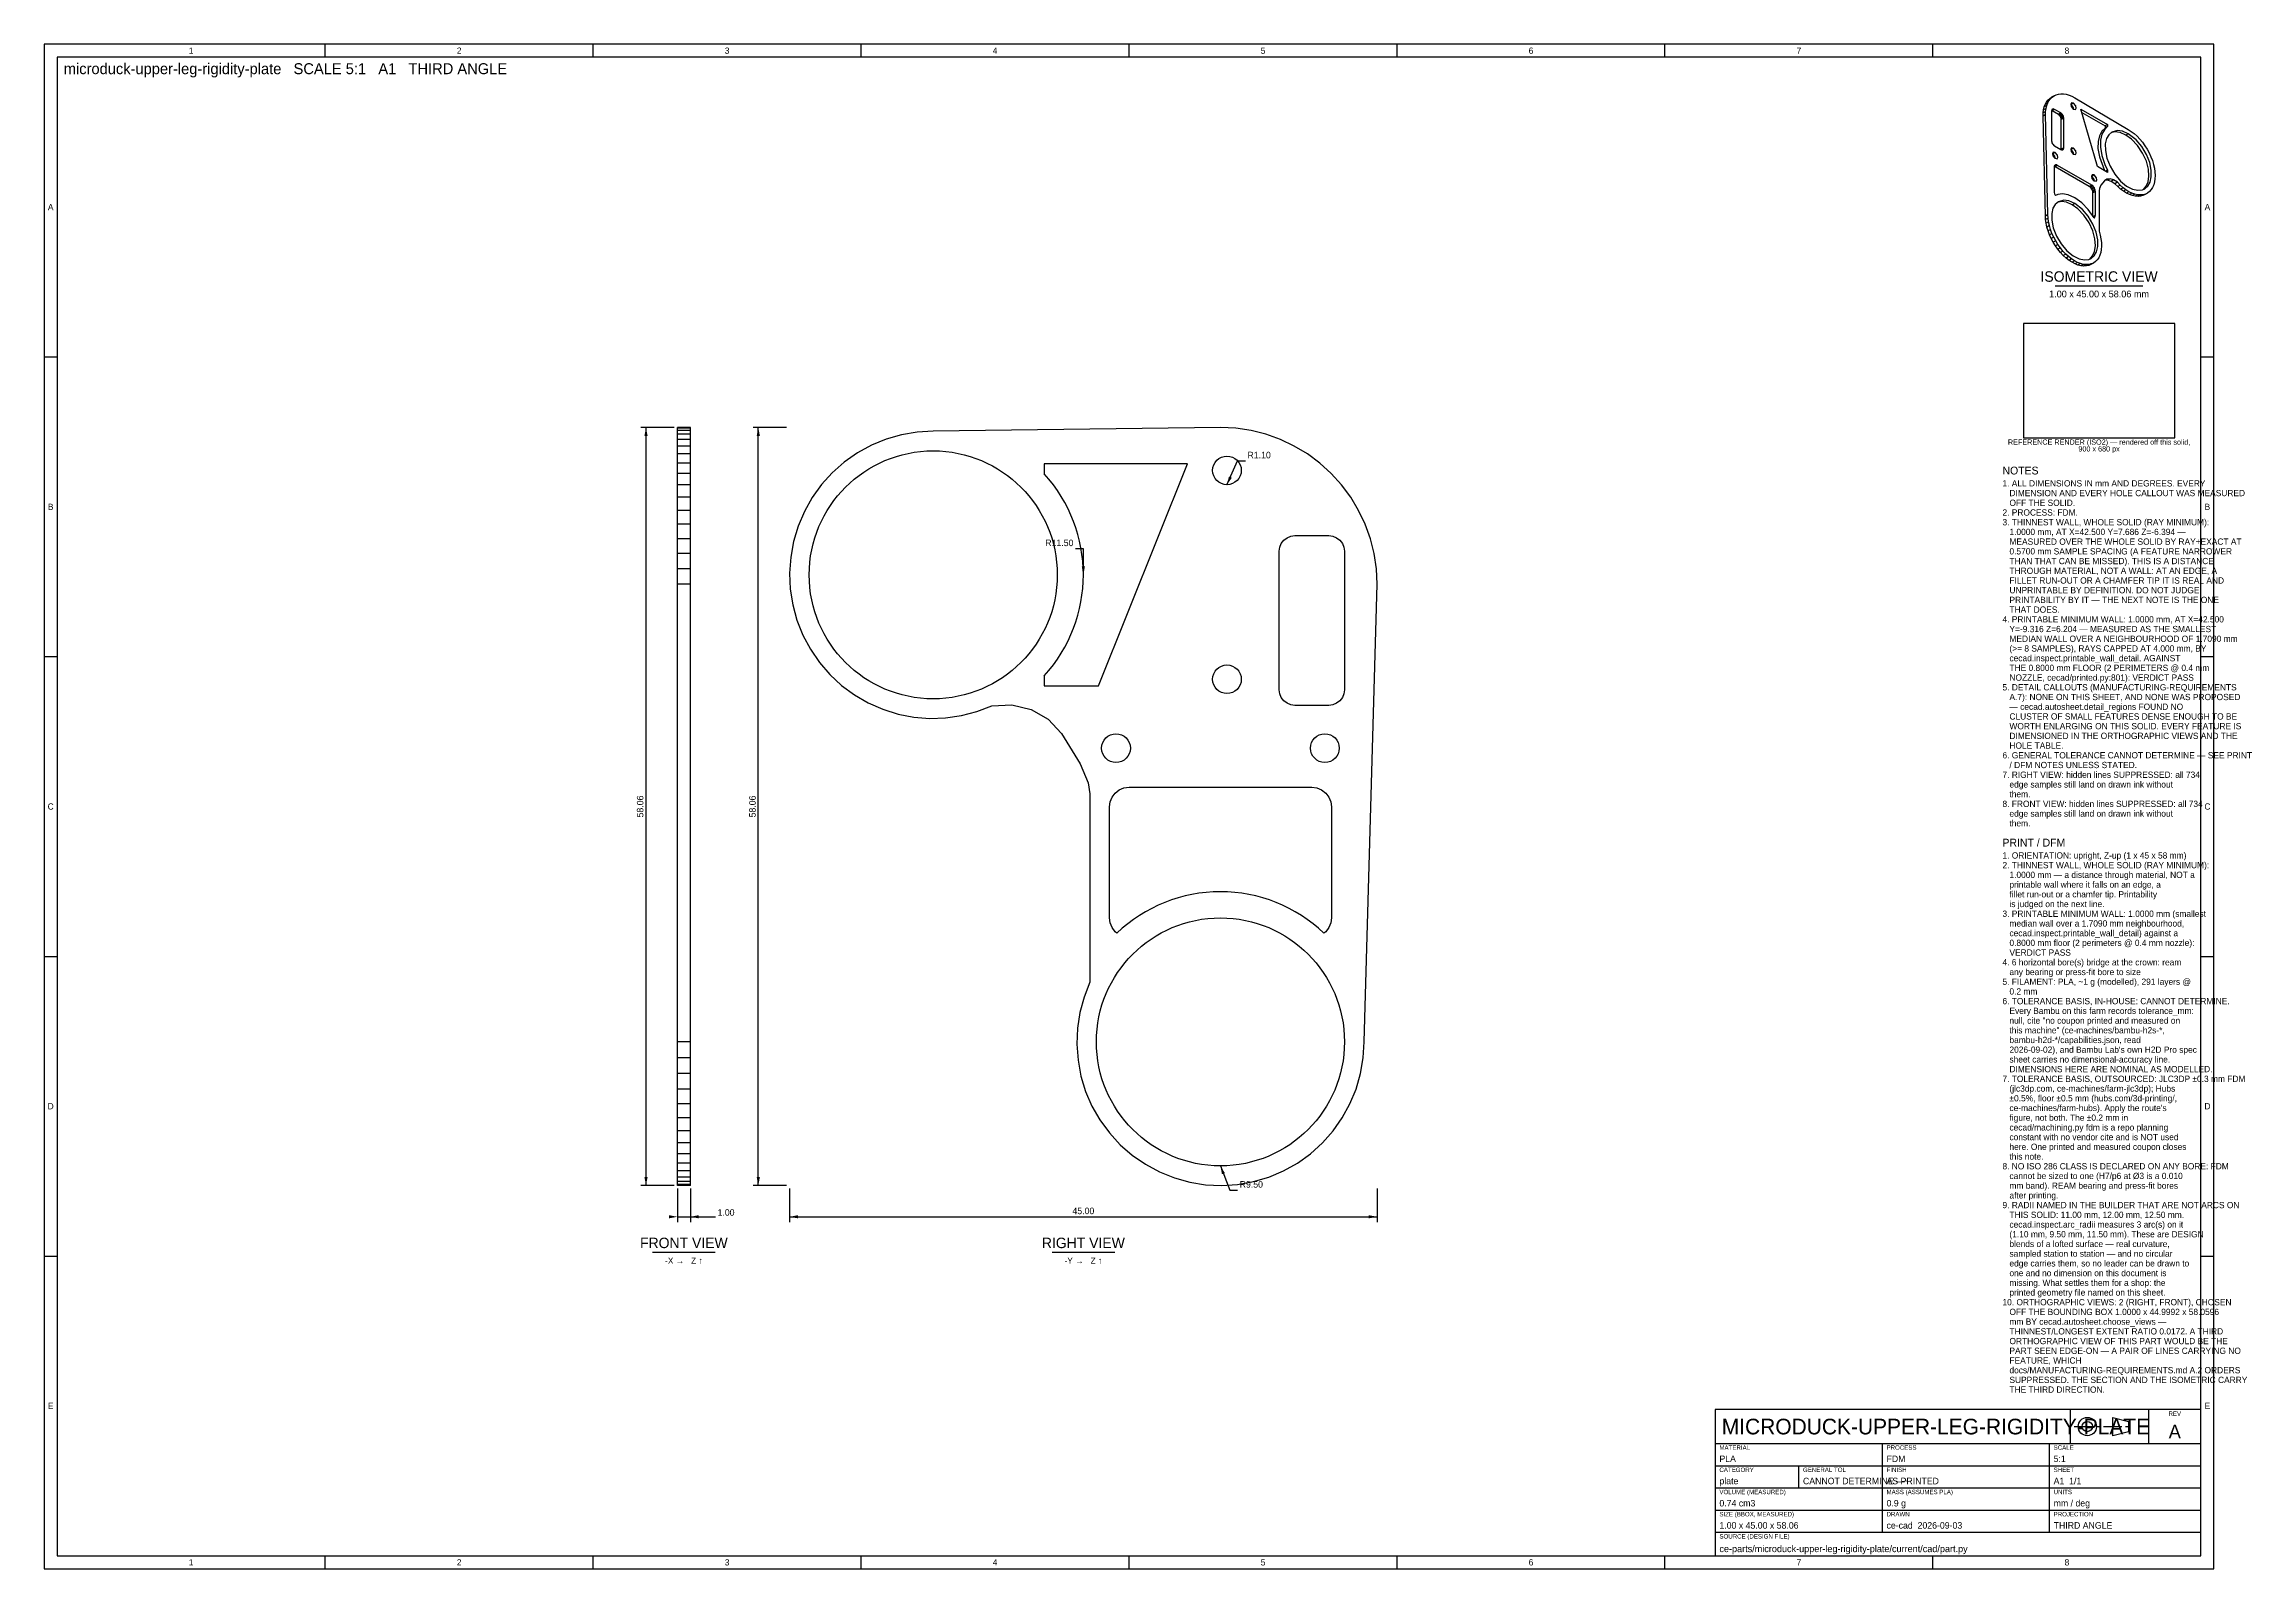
# Model space of a CAD drawing. Header units: millimetres. Extents: x 5 to 851, y 5 to 589.
import ezdxf
from ezdxf.enums import TextEntityAlignment as Align

# ---------------------------------------------------------------- set-up
doc = ezdxf.new("R2010")
doc.units = ezdxf.units.MM
doc.linetypes.add('CENTER', pattern=[11.2, 7, -1.4, 1.4, -1.4])
for name, color, linetype in [('CENTER', 4, 'CENTER'), ('DIM', 3, 'CONTINUOUS'), ('FRAME', 7, 'CONTINUOUS'), ('TEXT', 3, 'CONTINUOUS'), ('TITLE', 7, 'CONTINUOUS'), ('VISIBLE', 7, 'CONTINUOUS')]:
    doc.layers.add(name, color=color, linetype=linetype)

msp = doc.modelspace()

# ---------------------------------------------------------------- texts
at = {"layer": 'TEXT'}
for s, height, p in [('microduck-upper-leg-rigidity-plate   SCALE 5:1   A1   THIRD ANGLE', 4.2, (12.5, 577.5)), ('R1.10', 2.5, (465.873352, 430.36586)), ('NOTES', 3, (755, 424.177778)), ('1. ALL DIMENSIONS IN mm AND DEGREES. EVERY', 2.4, (755, 419.577778)), ('   OFF THE SOLID.', 2.4, (755, 412.137778)), ('   DIMENSION AND EVERY HOLE CALLOUT WAS MEASURED', 2.4, (755, 415.857778)), ('3. THINNEST WALL, WHOLE SOLID (RAY MINIMUM):', 2.4, (755, 404.697778)), ('2. PROCESS: FDM.', 2.4, (755, 408.417778)), ('   1.0000 mm, AT X=42.500 Y=7.686 Z=-6.394 —', 2.4, (755, 400.977778)), ('   MEASURED OVER THE WHOLE SOLID BY RAY+EXACT AT', 2.4, (755, 397.257778)), ('   THAN THAT CAN BE MISSED). THIS IS A DISTANCE', 2.4, (755, 389.817778)), ('   0.5700 mm SAMPLE SPACING (A FEATURE NARROWER', 2.4, (755, 393.537778)), ('   THROUGH MATERIAL, NOT A WALL: AT AN EDGE, A', 2.4, (755, 386.097778)), ('   UNPRINTABLE BY DEFINITION. DO NOT JUDGE', 2.4, (755, 378.657778)), ('   FILLET RUN-OUT OR A CHAMFER TIP IT IS REAL AND', 2.4, (755, 382.377778)), ('   THAT DOES.', 2.4, (755, 371.217778)), ('   PRINTABILITY BY IT — THE NEXT NOTE IS THE ONE', 2.4, (755, 374.937778)), ('4. PRINTABLE MINIMUM WALL: 1.0000 mm, AT X=42.500', 2.4, (755, 367.497778)), ('   Y=-9.316 Z=6.204 — MEASURED AS THE SMALLEST', 2.4, (755, 363.777778)), ('   cecad.inspect.printable_wall_detail. AGAINST', 2.4, (755, 352.617778)), ('   (>= 8 SAMPLES), RAYS CAPPED AT 4.000 mm, BY', 2.4, (755, 356.337778)), ('   MEDIAN WALL OVER A NEIGHBOURHOOD OF 1.7090 mm', 2.4, (755, 360.057778)), ('   THE 0.8000 mm FLOOR (2 PERIMETERS @ 0.4 mm', 2.4, (755, 348.897778)), ('   NOZZLE, cecad/printed.py:801): VERDICT PASS', 2.4, (755, 345.177778)), ('5. DETAIL CALLOUTS (MANUFACTURING-REQUIREMENTS', 2.4, (755, 341.457778)), ('   A.7): NONE ON THIS SHEET, AND NONE WAS PROPOSED', 2.4, (755, 337.737778)), ('   — cecad.autosheet.detail_regions FOUND NO', 2.4, (755, 334.017778)), ('   CLUSTER OF SMALL FEATURES DENSE ENOUGH TO BE', 2.4, (755, 330.297778)), ('   WORTH ENLARGING ON THIS SOLID. EVERY FEATURE IS', 2.4, (755, 326.577778)), ('   DIMENSIONED IN THE ORTHOGRAPHIC VIEWS AND THE', 2.4, (755, 322.857778)), ('   HOLE TABLE.', 2.4, (755, 319.137778)), ('6. GENERAL TOLERANCE CANNOT DETERMINE — SEE PRINT', 2.4, (755, 315.417778)), ('   / DFM NOTES UNLESS STATED.', 2.4, (755, 311.697778)), ('7. RIGHT VIEW: hidden lines SUPPRESSED: all 734', 2.4, (755, 307.977778)), ('   edge samples still land on drawn ink without', 2.4, (755, 304.257778)), ('8. FRONT VIEW: hidden lines SUPPRESSED: all 734', 2.4, (755, 296.817778)), ('   them.', 2.4, (755, 300.537778)), ('   them.', 2.4, (755, 289.377778)), ('   edge samples still land on drawn ink without', 2.4, (755, 293.097778)), ('1. ORIENTATION: upright, Z-up (1 x 45 x 58 mm)', 2.4, (755, 277.057778)), ('PRINT / DFM', 3, (755, 281.657778)), ('2. THINNEST WALL, WHOLE SOLID (RAY MINIMUM):', 2.4, (755, 273.337778)), ('   1.0000 mm — a distance through material, NOT a', 2.4, (755, 269.617778)), ('   fillet run-out or a chamfer tip. Printability', 2.4, (755, 262.177778)), ('   printable wall where it falls on an edge, a', 2.4, (755, 265.897778)), ('3. PRINTABLE MINIMUM WALL: 1.0000 mm (smallest', 2.4, (755, 254.737778)), ('   is judged on the next line.', 2.4, (755, 258.457778)), ('   0.8000 mm floor (2 perimeters @ 0.4 mm nozzle):', 2.4, (755, 243.577778)), ('   cecad.inspect.printable_wall_detail) against a', 2.4, (755, 247.297778)), ('   median wall over a 1.7090 mm neighbourhood,', 2.4, (755, 251.017778)), ('4. 6 horizontal bore(s) bridge at the crown: ream', 2.4, (755, 236.137778)), ('   VERDICT PASS', 2.4, (755, 239.857778)), ('5. FILAMENT: PLA, ~1 g (modelled), 291 layers @', 2.4, (755, 228.697778)), ('   any bearing or press-fit bore to size', 2.4, (755, 232.417778)), ('6. TOLERANCE BASIS, IN-HOUSE: CANNOT DETERMINE.', 2.4, (755, 221.257778)), ('   0.2 mm', 2.4, (755, 224.977778)), ('   Every Bambu on this farm records tolerance_mm:', 2.4, (755, 217.537778)), ('   this machine" (ce-machines/bambu-h2s-*,', 2.4, (755, 210.097778)), ('   null, cite "no coupon printed and measured on', 2.4, (755, 213.817778)), ("   2026-09-02), and Bambu Lab's own H2D Pro spec", 2.4, (755, 202.657778)), ('   bambu-h2d-*/capabilities.json, read', 2.4, (755, 206.377778)), ('   sheet carries no dimensional-accuracy line.', 2.4, (755, 198.937778)), ('   DIMENSIONS HERE ARE NOMINAL AS MODELLED.', 2.4, (755, 195.217778)), ('7. TOLERANCE BASIS, OUTSOURCED: JLC3DP ±0.3 mm FDM', 2.4, (755, 191.497778)), ('   ±0.5%, floor ±0.5 mm (hubs.com/3d-printing/,', 2.4, (755, 184.057778)), ('   (jlc3dp.com, ce-machines/farm-jlc3dp); Hubs', 2.4, (755, 187.777778)), ('   figure, not both. The ±0.2 mm in', 2.4, (755, 176.617778)), ("   ce-machines/farm-hubs). Apply the route's", 2.4, (755, 180.337778)), ('   cecad/machining.py fdm is a repo planning', 2.4, (755, 172.897778)), ('   constant with no vendor cite and is NOT used', 2.4, (755, 169.177778)), ('   this note.', 2.4, (755, 161.737778)), ('   here. One printed and measured coupon closes', 2.4, (755, 165.457778)), ('R9.50', 2.5, (462.861387, 151.00547)), ('8. NO ISO 286 CLASS IS DECLARED ON ANY BORE: FDM', 2.4, (755, 158.017778)), ('   cannot be sized to one (H7/p6 at Ø3 is a 0.010', 2.4, (755, 154.297778)), ('   mm band). REAM bearing and press-fit bores', 2.4, (755, 150.577778)), ('9. RADII NAMED IN THE BUILDER THAT ARE NOT ARCS ON', 2.4, (755, 143.137778)), ('   after printing.', 2.4, (755, 146.857778)), ('1.00', 2.5, (262.902089, 140.250995)), ('   THIS SOLID: 11.00 mm, 12.00 mm, 12.50 mm.', 2.4, (755, 139.417778)), ('   cecad.inspect.arc_radii measures 3 arc(s) on it', 2.4, (755, 135.697778)), ('   sampled station to station — and no circular', 2.4, (755, 124.537778)), ('   (1.10 mm, 9.50 mm, 11.50 mm). These are DESIGN', 2.4, (755, 131.977778)), ('   blends of a lofted surface — real curvature,', 2.4, (755, 128.257778)), ('   one and no dimension on this document is', 2.4, (755, 117.097778)), ('   edge carries them, so no leader can be drawn to', 2.4, (755, 120.817778)), ('   printed geometry file named on this sheet.', 2.4, (755, 109.657778)), ('   missing. What settles them for a shop: the', 2.4, (755, 113.377778)), ('10. ORTHOGRAPHIC VIEWS: 2 (RIGHT, FRONT), CHOSEN', 2.4, (755, 105.937778)), ('   OFF THE BOUNDING BOX 1.0000 x 44.9992 x 58.0596', 2.4, (755, 102.217778)), ('   THINNEST/LONGEST EXTENT RATIO 0.0172. A THIRD', 2.4, (755, 94.777778)), ('   ORTHOGRAPHIC VIEW OF THIS PART WOULD BE THE', 2.4, (755, 91.057778)), ('   mm BY cecad.autosheet.choose_views —', 2.4, (755, 98.497778)), ('   PART SEEN EDGE-ON — A PAIR OF LINES CARRYING NO', 2.4, (755, 87.337778)), ('   FEATURE, WHICH', 2.4, (755, 83.617778)), ('   docs/MANUFACTURING-REQUIREMENTS.md A.2 ORDERS', 2.4, (755, 79.897778)), ('   SUPPRESSED. THE SECTION AND THE ISOMETRIC CARRY', 2.4, (755, 76.177778)), ('   THE THIRD DIRECTION.', 2.4, (755, 72.457778)), ('PLA', 2.5, (646.6, 45.9)), ('FDM', 2.5, (710.6, 45.9)), ('5:1', 2.5, (774.6, 45.9)), ('plate', 2.5, (646.6, 37.4)), ('CANNOT DETERMINE —~', 2.5, (678.6, 37.4)), ('AS PRINTED', 2.5, (710.6, 37.4)), ('A1  1/1', 2.5, (774.6, 37.4)), ('0.74 cm3', 2.5, (646.6, 28.9)), ('0.9 g', 2.5, (710.6, 28.9)), ('mm / deg', 2.5, (774.6, 28.9)), ('1.00 x 45.00 x 58.06', 2.5, (646.6, 20.4)), ('ce-cad  2026-09-03', 2.5, (710.6, 20.4)), ('THIRD ANGLE', 2.5, (774.6, 20.4)), ('ce-parts/microduck-upper-leg-rigidity-plate/current/cad/part.py', 2.6, (646.6, 11.4))]:
    msp.add_text(s, height=height, dxfattribs=at).set_placement(p)
for s, height, p in [('ISOMETRIC VIEW', 4, (792, 498)), ('1.00 x 45.00 x 58.06 mm', 2.6, (792, 492)), ('REFERENCE RENDER (ISO2) — rendered off this solid,', 2, (792, 435.577778)), ('900 x 680 px', 2, (792, 432.977778)), ('45.00', 2.5, (403, 140.850995)), ('FRONT VIEW', 4, (250.002089, 127.850995)), ('RIGHT VIEW', 4, (403, 127.850995)), ('-X →   Z ↑', 2.4, (250.002089, 121.850995)), ('-Y →   Z ↑', 2.4, (403, 121.850995)), ('A', 5.2, (821, 55))]:
    msp.add_text(s, height=height, dxfattribs=at).set_placement(p, align=Align.CENTER)
msp.add_text('R11.50', height=2.5, dxfattribs=at).set_placement((399.197675, 396.734005), align=Align.RIGHT)
for p in [(234.502089, 297), (277.502089, 297)]:
    msp.add_text('58.06', height=2.5, rotation=90, dxfattribs=at).set_placement(p, align=Align.CENTER)
msp.add_text('MICRODUCK-UPPER-LEG-RIGIDITY-PLATE', height=6, dxfattribs=at).set_placement((647.5, 59.5), align=Align.MIDDLE_LEFT)
at = {"layer": 'TITLE'}
for s, p in [('1', (61.3125, 586.5)), ('2', (163.9375, 586.5)), ('3', (266.5625, 586.5)), ('4', (369.1875, 586.5)), ('5', (471.8125, 586.5)), ('6', (574.4375, 586.5)), ('7', (677.0625, 586.5)), ('8', (779.6875, 586.5)), ('A', (7.5, 526.6)), ('A', (833.5, 526.6)), ('B', (7.5, 411.8)), ('B', (833.5, 411.8)), ('C', (7.5, 297)), ('C', (833.5, 297)), ('D', (7.5, 182.2)), ('D', (833.5, 182.2)), ('E', (7.5, 67.4)), ('E', (833.5, 67.4)), ('1', (61.3125, 7.5)), ('2', (163.9375, 7.5)), ('3', (266.5625, 7.5)), ('4', (369.1875, 7.5)), ('5', (471.8125, 7.5)), ('6', (574.4375, 7.5)), ('7', (677.0625, 7.5)), ('8', (779.6875, 7.5))]:
    msp.add_text(s, height=2.4, dxfattribs=at).set_placement(p, align=Align.MIDDLE_CENTER)
msp.add_text('REV', height=1.7, dxfattribs=at).set_placement((821, 63.6), align=Align.CENTER)
for s, p in [('MATERIAL', (646.6, 50.6)), ('PROCESS', (710.6, 50.6)), ('SCALE', (774.6, 50.6)), ('CATEGORY', (646.6, 42.1)), ('GENERAL TOL', (678.6, 42.1)), ('FINISH', (710.6, 42.1)), ('SHEET', (774.6, 42.1)), ('VOLUME (MEASURED)', (646.6, 33.6)), ('MASS (ASSUMES PLA)', (710.6, 33.6)), ('UNITS', (774.6, 33.6)), ('SIZE (BBOX, MEASURED)', (646.6, 25.1)), ('DRAWN', (710.6, 25.1)), ('PROJECTION', (774.6, 25.1)), ('SOURCE (DESIGN FILE)', (646.6, 16.6))]:
    msp.add_text(s, height=1.7, dxfattribs=at).set_placement(p)

# ---------------------------------------------------------------- linework, layer by layer
at = {"layer": 'CENTER'}
msp.add_line((782.5, 59.5), (804.75, 59.5), dxfattribs=at)
at = {"layer": 'DIM'}
for p, q in [((246.302089, 442.149005), (233.502089, 442.149005)), ((235.502089, 151.850995), (235.502089, 442.149005)), ((289.302089, 442.149005), (276.502089, 442.149005)), ((278.502089, 151.850995), (278.502089, 442.149005)), ((457.997911, 420.234005), (462.073352, 429.36586)), ((462.073352, 429.36586), (465.073352, 429.36586)), ((402.997675, 395.734005), (399.997675, 395.734005)), ((402.997911, 385.734005), (402.997675, 395.734005)), ((455.497911, 159.349005), (459.061387, 150.00547)), ((246.302089, 151.850995), (233.502089, 151.850995)), ((247.502089, 150.650995), (247.502089, 137.850995)), ((252.502089, 150.650995), (252.502089, 137.850995)), ((289.302089, 151.850995), (276.502089, 151.850995)), ((290.502089, 150.650995), (290.502089, 137.850995)), ((459.061387, 150.00547), (462.061387, 150.00547)), ((515.497911, 150.650995), (515.497911, 137.850995)), ((247.502089, 139.850995), (252.502089, 139.850995)), ((252.502089, 139.850995), (262.102089, 139.850995)), ((290.502089, 139.850995), (515.497911, 139.850995))]:
    msp.add_line(p, q, dxfattribs=at)
for points in [[(235.502089, 442.149005), (234.894089, 438.949005), (236.110089, 438.949005)], [(278.502089, 442.149005), (277.894089, 438.949005), (279.110089, 438.949005)], [(457.997911, 420.234005), (459.857269, 422.908411), (458.746835, 423.403985)], [(402.997911, 385.734005), (403.605836, 388.934019), (402.389836, 388.93399)], [(235.502089, 151.850995), (236.110089, 155.050995), (234.894089, 155.050995)], [(278.502089, 151.850995), (279.110089, 155.050995), (277.894089, 155.050995)], [(455.497911, 159.349005), (456.070136, 156.142414), (457.20631, 156.575733)], [(247.502089, 139.850995), (244.302089, 140.458995), (244.302089, 139.242995)], [(252.502089, 139.850995), (255.702089, 139.242995), (255.702089, 140.458995)], [(290.502089, 139.850995), (293.702089, 139.242995), (293.702089, 140.458995)], [(515.497911, 139.850995), (512.297911, 140.458995), (512.297911, 139.242995)]]:
    msp.add_solid(points, dxfattribs=at)
at = {"layer": 'FRAME'}
for p, q in [((831, 584), (10, 584)), ((10, 584), (10, 10)), ((831, 10), (831, 584)), ((831, 66), (645, 66)), ((645, 66), (645, 10)), ((831, 10), (831, 66)), ((10, 10), (831, 10)), ((645, 10), (831, 10))]:
    msp.add_line(p, q, dxfattribs=at)
at = {"layer": 'TEXT'}
for p, q in [((775.2, 496.4), (808.8, 496.4)), ((238.002089, 126.250995), (262.002089, 126.250995)), ((391, 126.250995), (415, 126.250995))]:
    msp.add_line(p, q, dxfattribs=at)
at = {"layer": 'TITLE'}
for p, q in [((836, 589), (5, 589)), ((5, 589), (5, 5)), ((112.625, 584), (112.625, 589)), ((215.25, 584), (215.25, 589)), ((317.875, 584), (317.875, 589)), ((420.5, 584), (420.5, 589)), ((523.125, 584), (523.125, 589)), ((625.75, 584), (625.75, 589)), ((728.375, 584), (728.375, 589)), ((836, 5), (836, 589)), ((821, 482), (763, 482)), ((763, 482), (763, 438.177778)), ((821, 438.177778), (821, 482)), ((5, 469.2), (10, 469.2)), ((831, 469.2), (836, 469.2)), ((763, 438.177778), (821, 438.177778)), ((5, 354.4), (10, 354.4)), ((831, 354.4), (836, 354.4)), ((5, 239.6), (10, 239.6)), ((831, 239.6), (836, 239.6)), ((5, 124.8), (10, 124.8)), ((831, 124.8), (836, 124.8)), ((781, 53), (781, 66)), ((797.3, 56), (797.3, 63)), ((797.3, 63), (803.25, 61.46)), ((803.25, 61.46), (803.25, 57.54)), ((811, 53), (811, 66)), ((645, 53), (831, 53)), ((709, 19), (709, 53)), ((773, 19), (773, 53)), ((803.25, 57.54), (797.3, 56)), ((645, 44.5), (831, 44.5)), ((677, 36), (677, 44.5)), ((645, 36), (831, 36)), ((645, 27.5), (831, 27.5)), ((645, 19), (831, 19)), ((112.625, 5), (112.625, 10)), ((215.25, 5), (215.25, 10)), ((317.875, 5), (317.875, 10)), ((420.5, 5), (420.5, 10)), ((523.125, 5), (523.125, 10)), ((625.75, 5), (625.75, 10)), ((728.375, 5), (728.375, 10)), ((5, 5), (836, 5))]:
    msp.add_line(p, q, dxfattribs=at)
for radius in [3.5, 1.96]:
    msp.add_circle((787.5, 59.5), radius, dxfattribs=at)
at = {"layer": 'VISIBLE'}
for p, q in [((771.394803, 565.932257), (771.864541, 566.807877)), ((771.864541, 566.807877), (772.429366, 567.569911)), ((772.797488, 567.346514), (771.864541, 566.807877)), ((772.32775, 566.470895), (772.797488, 567.346514)), ((772.429366, 567.569911), (773.083837, 568.21102)), ((773.362313, 568.108548), (772.429366, 567.569911)), ((772.797488, 567.346514), (773.362313, 568.108548)), ((774.016784, 568.749658), (773.083837, 568.21102)), ((773.083837, 568.21102), (773.821653, 568.725031)), ((773.362313, 568.108548), (774.016784, 568.749658)), ((774.7546, 569.263668), (773.821653, 568.725031)), ((774.016784, 568.749658), (774.7546, 569.263668)), ((774.7546, 569.263668), (775.568654, 569.64563)), ((775.568654, 569.64563), (776.451107, 569.891864)), ((776.451107, 569.891864), (777.39346, 570)), ((777.39346, 570), (778.386638, 569.968995)), ((778.386638, 569.968995), (779.421076, 569.799149)), ((779.421076, 569.799149), (780.486811, 569.492097)), ((780.486811, 569.492097), (781.573581, 569.050796)), ((781.573581, 569.050796), (782.670919, 568.479496)), ((782.670919, 568.479496), (803.195755, 556.328486)), ((770.542606, 561.477212), (770.596515, 562.713184)), ((771.475553, 562.015849), (770.542606, 561.477212)), ((771.475553, 523.16933), (770.542606, 561.477212)), ((770.596515, 562.713184), (770.757722, 563.875005)), ((771.529462, 563.251821), (770.596515, 562.713184)), ((770.757722, 563.875005), (771.024675, 564.951485)), ((771.690669, 564.413642), (770.757722, 563.875005)), ((771.024675, 564.951485), (771.394803, 565.932257)), ((771.957622, 565.490122), (771.024675, 564.951485)), ((772.32775, 566.470895), (771.394803, 565.932257)), ((771.475553, 562.015849), (771.529462, 563.251821)), ((772.408501, 523.707967), (771.475553, 562.015849)), ((771.529462, 563.251821), (771.690669, 564.413642)), ((771.690669, 564.413642), (771.957622, 565.490122)), ((771.957622, 565.490122), (772.32775, 566.470895)), ((773.846068, 563.696547), (773.807921, 563.383988)), ((773.807921, 563.383988), (773.807921, 551.964878)), ((773.994511, 563.491715), (773.829628, 563.561845)), ((774.6377, 564.153595), (773.846068, 563.696547)), ((773.957911, 563.943756), (773.846068, 563.696547)), ((774.367689, 564.180342), (773.957911, 563.943756)), ((774.135826, 564.10877), (773.957911, 563.943756)), ((774.927458, 564.030353), (773.994511, 563.491715)), ((776.420173, 562.091258), (773.994511, 563.491715)), ((774.367689, 564.180342), (774.135826, 564.10877)), ((774.6377, 564.153595), (774.367689, 564.180342)), ((774.927458, 564.030353), (774.6377, 564.153595)), ((777.35312, 562.629896), (774.927458, 564.030353)), ((777.35312, 562.629896), (776.420173, 562.091258)), ((776.70993, 561.879918), (776.420173, 562.091258)), ((777.642878, 562.418556), (776.70993, 561.879918)), ((776.979941, 561.594883), (776.70993, 561.879918)), ((777.912888, 562.13352), (776.979941, 561.594883)), ((777.211805, 561.255578), (776.979941, 561.594883)), ((778.144752, 561.794215), (777.211805, 561.255578)), ((777.38972, 560.885125), (777.211805, 561.255578)), ((777.642878, 562.418556), (777.35312, 562.629896)), ((778.322667, 561.423763), (777.38972, 560.885125)), ((777.501562, 560.508772), (777.38972, 560.885125)), ((778.434509, 561.047409), (777.501562, 560.508772)), ((777.53971, 560.152164), (777.501562, 560.508772)), ((778.472657, 560.690802), (777.53971, 560.152164)), ((777.53971, 548.733054), (777.53971, 560.152164)), ((777.912888, 562.13352), (777.642878, 562.418556)), ((778.144752, 561.794215), (777.912888, 562.13352)), ((778.322667, 561.423763), (778.144752, 561.794215)), ((778.434509, 561.047409), (778.322667, 561.423763)), ((778.472657, 560.690802), (778.434509, 561.047409)), ((778.472657, 549.271692), (778.472657, 560.690802)), ((781.271498, 565.858487), (781.182104, 565.905595)), ((781.478783, 566.469007), (781.190596, 565.981067)), ((781.190596, 565.981067), (781.336581, 565.080745)), ((782.204445, 566.397125), (781.271498, 565.858487)), ((782.091579, 564.912415), (781.271498, 565.858487)), ((781.336581, 565.080745), (782.014948, 564.156904)), ((782.204445, 566.397125), (781.478783, 566.469007)), ((782.014948, 564.156904), (782.930108, 563.955238)), ((782.293839, 563.980014), (782.091579, 564.912415)), ((783.072309, 565.343501), (782.204445, 566.397125)), ((782.930108, 563.955238), (783.218295, 564.443178)), ((783.218295, 564.443178), (783.072309, 565.343501)), ((785.031275, 564.121921), (795.265705, 558.21307)), ((791.375315, 542.145521), (785.031275, 564.121921)), ((785.404454, 562.829191), (794.332758, 557.674433)), ((795.265705, 558.21307), (794.332758, 557.674433)), ((795.265705, 558.21307), (795.265705, 557.397537)), ((773.807921, 551.964878), (773.846068, 551.608271)), ((773.846068, 551.608271), (773.957911, 551.231917)), ((773.957911, 551.231917), (774.135826, 550.861464)), ((774.135826, 550.861464), (774.367689, 550.522159)), ((774.367689, 550.522159), (774.6377, 550.237124)), ((774.6377, 550.237124), (774.927458, 550.025784)), ((774.927458, 550.025784), (777.35312, 548.625327)), ((791.629124, 551.722081), (791.57762, 548.987976)), ((792.162051, 553.944359), (791.629124, 551.722081)), ((793.082765, 555.648116), (792.162051, 553.944359)), ((792.562071, 552.260718), (792.510568, 549.526613)), ((793.094998, 554.482997), (792.562071, 552.260718)), ((794.332758, 556.8589), (793.082765, 555.648116)), ((794.015713, 556.186753), (793.094998, 554.482997)), ((795.265705, 557.397537), (794.015713, 556.186753)), ((794.332758, 557.674433), (794.332758, 556.8589)), ((795.265705, 557.397537), (794.332758, 556.8589)), ((794.876398, 552.806892), (794.397493, 550.788936)), ((794.397493, 550.788936), (794.402945, 548.265702)), ((795.73915, 554.311601), (794.876398, 552.806892)), ((796.928669, 555.329499), (795.73915, 554.311601)), ((798.071884, 555.373259), (796.47958, 555.030069)), ((799.004831, 555.911897), (796.928669, 555.329499)), ((800.028266, 555.129568), (798.071884, 555.373259)), ((800.961213, 555.668206), (799.004831, 555.911897)), ((802.262808, 554.170059), (800.028266, 555.129568)), ((803.195755, 554.708696), (800.961213, 555.668206)), ((803.195755, 554.708696), (802.262808, 554.170059)), ((804.449685, 552.591037), (802.262808, 554.170059)), ((803.195755, 556.328486), (804.335802, 555.593055)), ((806.196628, 552.371674), (803.195755, 554.708696)), ((804.335802, 555.593055), (805.461736, 554.723864)), ((806.73025, 550.195578), (804.449685, 552.591037)), ((805.461736, 554.723864), (806.559619, 553.727795)), ((808.390705, 549.767064), (806.196628, 552.371674)), ((806.559619, 553.727795), (807.615861, 552.617179)), ((808.684116, 547.282639), (806.73025, 550.195578)), ((807.615861, 552.617179), (808.617385, 551.405765)), ((810.180292, 546.742219), (808.390705, 549.767064)), ((808.617385, 551.405765), (809.551793, 550.108548)), ((809.551793, 550.108548), (810.407519, 548.741587)), ((774.274395, 546.977097), (774.185001, 547.024204)), ((774.481679, 547.587616), (774.193492, 547.099677)), ((774.193492, 547.099677), (774.339478, 546.199354)), ((775.207342, 547.515734), (774.274395, 546.977097)), ((775.094476, 546.031024), (774.274395, 546.977097)), ((774.339478, 546.199354), (775.017845, 545.275513)), ((775.207342, 547.515734), (774.481679, 547.587616)), ((774.788552, 542.143014), (774.740868, 541.752315)), ((774.740868, 541.752315), (774.740868, 532.595482)), ((774.928355, 542.452026), (774.788552, 542.143014)), ((774.845145, 542.175687), (774.805128, 542.179651)), ((775.778092, 542.714325), (774.845145, 542.175687)), ((775.207342, 542.021634), (774.845145, 542.175687)), ((775.440579, 542.747758), (774.928355, 542.452026)), ((775.150749, 542.658293), (774.928355, 542.452026)), ((775.017845, 545.275513), (775.933004, 545.073848)), ((775.296736, 545.098623), (775.094476, 546.031024)), ((775.440579, 542.747758), (775.150749, 542.658293)), ((776.075206, 546.46211), (775.207342, 547.515734)), ((776.140289, 542.560271), (775.207342, 542.021634)), ((788.268601, 534.480712), (775.207342, 542.021634)), ((775.778092, 542.714325), (775.440579, 542.747758)), ((776.140289, 542.560271), (775.778092, 542.714325)), ((775.933004, 545.073848), (776.221191, 545.561788)), ((776.221191, 545.561788), (776.075206, 546.46211)), ((789.201548, 535.01935), (776.140289, 542.560271)), ((777.35312, 548.625327), (777.642878, 548.502084)), ((777.518002, 548.555197), (777.53971, 548.733054)), ((778.472657, 549.271692), (777.53971, 548.733054)), ((778.434509, 548.959133), (777.642878, 548.502084)), ((777.642878, 548.502084), (777.912888, 548.475337)), ((778.322667, 548.711923), (777.912888, 548.475337)), ((777.912888, 548.475337), (778.144752, 548.54691)), ((778.144752, 548.54691), (778.322667, 548.711923)), ((778.322667, 548.711923), (778.434509, 548.959133)), ((778.434509, 548.959133), (778.472657, 549.271692)), ((781.271498, 548.622095), (781.182104, 548.669202)), ((781.478783, 549.232615), (781.190596, 548.744675)), ((781.190596, 548.744675), (781.336581, 547.844352)), ((782.204445, 549.160732), (781.271498, 548.622095)), ((782.091579, 547.676023), (781.271498, 548.622095)), ((781.336581, 547.844352), (782.014948, 546.920512)), ((782.204445, 549.160732), (781.478783, 549.232615)), ((782.014948, 546.920512), (782.930108, 546.718846)), ((782.293839, 546.743621), (782.091579, 547.676023)), ((783.072309, 548.107108), (782.204445, 549.160732)), ((782.930108, 546.718846), (783.218295, 547.206786)), ((783.218295, 547.206786), (783.072309, 548.107108)), ((795.265705, 539.899403), (791.375315, 542.145521)), ((791.57762, 548.987976), (792.102355, 545.823094)), ((792.102355, 545.823094), (794.127157, 540.556744)), ((792.510568, 549.526613), (793.035302, 546.361732)), ((793.035302, 546.361732), (794.189396, 542.941941)), ((794.189396, 542.941941), (795.265705, 540.708472)), ((794.402945, 548.265702), (794.992901, 545.334786)), ((794.992901, 545.334786), (796.211218, 542.206957)), ((796.211218, 542.206957), (798.000806, 539.182113)), ((810.113205, 544.153819), (808.684116, 547.282639)), ((810.920908, 541.125047), (810.113205, 544.153819)), ((811.398609, 543.61439), (810.180292, 546.742219)), ((810.407519, 548.741587), (811.173969, 547.321804)), ((811.173969, 547.321804), (811.841655, 545.866775)), ((811.988565, 540.683474), (811.398609, 543.61439)), ((811.841655, 545.866775), (812.402313, 544.394512)), ((812.402313, 544.394512), (812.849, 542.92324)), ((812.849, 542.92324), (813.176188, 541.471173)), ((813.176188, 541.471173), (813.379826, 540.056285)), ((789.201548, 535.01935), (788.268601, 534.480712)), ((788.630798, 534.216537), (788.268601, 534.480712)), ((789.563745, 534.755174), (788.630798, 534.216537)), ((788.968312, 533.860243), (788.630798, 534.216537)), ((789.901259, 534.39888), (788.968312, 533.860243)), ((789.258141, 533.436112), (788.968312, 533.860243)), ((789.201548, 538.358901), (789.112155, 538.406008)), ((789.408833, 538.96942), (789.120646, 538.48148)), ((789.120646, 538.48148), (789.266632, 537.581158)), ((790.134496, 538.897538), (789.201548, 538.358901)), ((790.02163, 537.412828), (789.201548, 538.358901)), ((789.563745, 534.755174), (789.201548, 535.01935)), ((790.191088, 533.974749), (789.258141, 533.436112)), ((789.480535, 532.973046), (789.258141, 533.436112)), ((789.266632, 537.581158), (789.944999, 536.657317)), ((790.134496, 538.897538), (789.408833, 538.96942)), ((790.413482, 533.511683), (789.480535, 532.973046)), ((789.620338, 532.502604), (789.480535, 532.973046)), ((789.901259, 534.39888), (789.563745, 534.755174)), ((790.553285, 533.041241), (789.620338, 532.502604)), ((790.191088, 533.974749), (789.901259, 534.39888)), ((789.944999, 536.657317), (790.860158, 536.455651)), ((790.223889, 536.480427), (790.02163, 537.412828)), ((791.002359, 537.843914), (790.134496, 538.897538)), ((790.413482, 533.511683), (790.191088, 533.974749)), ((790.553285, 533.041241), (790.413482, 533.511683)), ((790.600969, 532.595482), (790.553285, 533.041241)), ((790.860158, 536.455651), (791.148345, 536.943591)), ((791.148345, 536.943591), (791.002359, 537.843914)), ((792.131002, 533.694302), (792.00039, 532.8648)), ((792.00039, 532.8648), (792.00188, 517.32866)), ((792.690771, 534.933168), (792.131002, 533.694302)), ((794.034215, 536.66758), (792.690771, 534.933168)), ((794.985821, 537.303172), (794.034215, 536.66758)), ((795.275034, 536.866875), (794.197508, 536.776646)), ((795.265705, 540.708472), (794.56503, 540.303938)), ((796.207981, 537.405513), (794.985821, 537.303172)), ((795.265705, 540.708472), (795.265705, 539.899403)), ((796.207981, 537.405513), (795.275034, 536.866875)), ((796.646466, 536.441352), (795.275034, 536.866875)), ((797.579414, 536.979989), (796.207981, 537.405513)), ((797.579414, 536.979989), (796.646466, 536.441352)), ((798.07235, 535.53821), (796.646466, 536.441352)), ((799.005297, 536.076847), (797.579414, 536.979989)), ((798.000806, 539.182113), (800.194882, 536.577502)), ((799.005297, 536.076847), (798.07235, 535.53821)), ((799.138961, 534.451823), (798.07235, 535.53821)), ((800.071908, 534.990461), (799.005297, 536.076847)), ((800.071908, 534.990461), (799.138961, 534.451823)), ((800.244243, 533.482843), (799.138961, 534.451823)), ((801.17719, 534.02148), (800.071908, 534.990461)), ((800.194882, 536.577502), (802.555553, 534.636835)), ((801.17719, 534.02148), (800.244243, 533.482843)), ((801.374513, 532.643264), (800.244243, 533.482843)), ((802.30746, 533.181901), (801.17719, 534.02148)), ((802.30746, 533.181901), (801.374513, 532.643264)), ((803.448727, 532.482116), (802.30746, 533.181901)), ((802.555553, 534.636835), (804.843894, 533.467432)), ((804.843894, 533.467432), (806.885481, 533.039225)), ((806.885481, 533.039225), (808.599481, 533.242823)), ((808.599481, 533.242823), (809.462841, 533.619677)), ((808.978983, 533.380469), (810.057814, 534.565101)), ((809.462841, 533.619677), (810.65236, 534.637575)), ((810.057814, 534.565101), (810.796559, 536.245457)), ((810.65236, 534.637575), (811.515112, 536.142284)), ((810.796559, 536.245457), (811.119728, 538.443459)), ((811.119728, 538.443459), (810.920908, 541.125047)), ((811.97531, 533.269844), (811.330659, 532.553813)), ((811.515112, 536.142284), (811.994017, 538.16024)), ((812.511278, 534.12458), (811.97531, 533.269844)), ((811.994017, 538.16024), (811.988565, 540.683474)), ((812.931926, 535.107441), (812.511278, 534.12458)), ((813.232049, 536.206259), (812.931926, 535.107441)), ((813.407931, 537.407433), (813.232049, 536.206259)), ((813.379826, 540.056285), (813.457394, 538.696093)), ((813.457394, 538.696093), (813.407931, 537.407433)), ((774.351561, 526.115261), (773.872656, 524.097305)), ((775.214314, 527.61997), (774.351561, 526.115261)), ((774.740868, 532.595482), (774.788552, 532.149723)), ((774.788552, 532.149723), (774.928355, 531.67928)), ((774.928355, 531.67928), (775.150749, 531.216215)), ((775.150749, 531.216215), (775.278353, 531.029482)), ((776.403833, 528.637868), (775.214314, 527.61997)), ((776.146063, 531.384404), (775.278353, 531.029482)), ((777.547048, 528.681628), (775.954744, 528.338438)), ((778.012839, 531.632433), (776.146063, 531.384404)), ((778.479995, 529.220266), (776.403833, 528.637868)), ((779.50343, 528.437937), (777.547048, 528.681628)), ((780.207736, 531.262818), (778.012839, 531.632433)), ((780.436377, 528.976575), (778.479995, 529.220266)), ((781.737972, 527.478428), (779.50343, 528.437937)), ((782.670919, 530.171614), (780.207736, 531.262818)), ((782.670919, 528.017065), (780.436377, 528.976575)), ((782.670919, 528.017065), (781.737972, 527.478428)), ((783.924849, 525.899406), (781.737972, 527.478428)), ((785.333815, 528.246539), (782.670919, 530.171614)), ((785.671792, 525.680043), (782.670919, 528.017065)), ((786.205414, 523.503947), (783.924849, 525.899406)), ((787.85054, 525.641811), (785.333815, 528.246539)), ((787.865868, 523.075432), (785.671792, 525.680043)), ((790.063485, 522.493282), (787.85054, 525.641811)), ((789.668022, 532.056845), (789.620338, 532.502604)), ((790.600969, 532.595482), (789.668022, 532.056845)), ((789.668022, 523.134639), (789.668022, 532.056845)), ((790.600969, 523.438648), (790.600969, 532.595482)), ((802.515779, 531.943479), (801.374513, 532.643264)), ((803.448727, 532.482116), (802.515779, 531.943479)), ((803.653914, 531.392151), (802.515779, 531.943479)), ((804.586861, 531.930788), (803.448727, 532.482116)), ((804.586861, 531.930788), (803.653914, 531.392151)), ((804.774828, 530.996105), (803.653914, 531.392151)), ((805.707775, 531.534742), (804.586861, 531.930788)), ((805.707775, 531.534742), (804.774828, 530.996105)), ((805.864646, 530.760244), (804.774828, 530.996105)), ((806.797593, 531.298881), (805.707775, 531.534742)), ((806.797593, 531.298881), (805.864646, 530.760244)), ((806.909875, 530.687487), (805.864646, 530.760244)), ((807.842822, 531.226125), (806.797593, 531.298881)), ((807.842822, 531.226125), (806.909875, 530.687487)), ((807.897578, 530.778736), (806.909875, 530.687487)), ((808.830525, 531.317373), (807.842822, 531.226125)), ((808.830525, 531.317373), (807.897578, 530.778736)), ((808.815526, 531.032861), (807.897578, 530.778736)), ((809.748473, 531.571498), (808.815526, 531.032861)), ((809.652357, 531.446715), (808.815526, 531.032861)), ((809.748473, 531.571498), (808.830525, 531.317373)), ((810.585305, 531.985352), (809.652357, 531.446715)), ((810.585305, 531.985352), (809.748473, 531.571498)), ((811.330659, 532.553813), (810.585305, 531.985352)), ((772.408501, 523.707967), (771.475553, 523.16933)), ((771.539385, 521.812852), (771.475553, 523.16933)), ((772.472332, 522.351489), (771.539385, 521.812852)), ((771.730085, 520.399543), (771.539385, 521.812852)), ((772.663032, 520.93818), (771.730085, 520.399543)), ((772.045282, 518.946983), (771.730085, 520.399543)), ((772.97823, 519.48562), (772.045282, 518.946983)), ((772.481055, 517.473242), (772.045282, 518.946983)), ((772.472332, 522.351489), (772.408501, 523.707967)), ((772.663032, 520.93818), (772.472332, 522.351489)), ((773.414002, 518.011879), (772.481055, 517.473242)), ((773.031983, 515.996653), (772.481055, 517.473242)), ((772.97823, 519.48562), (772.663032, 520.93818)), ((773.414002, 518.011879), (772.97823, 519.48562)), ((773.96493, 516.53529), (773.031983, 515.996653)), ((773.691211, 514.535585), (773.031983, 515.996653)), ((773.96493, 516.53529), (773.414002, 518.011879)), ((773.872656, 524.097305), (773.878109, 521.574071)), ((773.878109, 521.574071), (774.468065, 518.643155)), ((774.624158, 515.074223), (773.96493, 516.53529)), ((774.468065, 518.643155), (775.686382, 515.515326)), ((788.15928, 520.591008), (786.205414, 523.503947)), ((789.655456, 520.050588), (787.865868, 523.075432)), ((789.588369, 517.462188), (788.15928, 520.591008)), ((790.396072, 514.433416), (789.588369, 517.462188)), ((790.873773, 516.922759), (789.655456, 520.050588)), ((790.600969, 523.438648), (789.776563, 522.962677)), ((790.553285, 523.04795), (789.941869, 522.694949)), ((790.413482, 522.738938), (790.044112, 522.525682)), ((790.063485, 522.493282), (790.191088, 522.532671)), ((790.191088, 522.532671), (790.413482, 522.738938)), ((790.413482, 522.738938), (790.553285, 523.04795)), ((790.553285, 523.04795), (790.600969, 523.438648)), ((791.463728, 513.991843), (790.873773, 516.922759)), ((792.00188, 517.32866), (792.419579, 515.856968)), ((792.419579, 515.856968), (792.716007, 514.409235)), ((774.624158, 515.074223), (773.691211, 514.535585)), ((774.45054, 513.108214), (773.691211, 514.535585)), ((775.383488, 513.646851), (774.45054, 513.108214)), ((775.300524, 511.732295), (774.45054, 513.108214)), ((775.383488, 513.646851), (774.624158, 515.074223)), ((776.233471, 512.270932), (775.300524, 511.732295)), ((776.230589, 510.424944), (775.300524, 511.732295)), ((776.233471, 512.270932), (775.383488, 513.646851)), ((775.686382, 515.515326), (777.475969, 512.490482)), ((777.163536, 510.963582), (776.230589, 510.424944)), ((777.229165, 509.202426), (776.230589, 510.424944)), ((777.163536, 510.963582), (776.233471, 512.270932)), ((778.162112, 509.741064), (777.163536, 510.963582)), ((778.162112, 509.741064), (777.229165, 509.202426)), ((778.283829, 508.079948), (777.229165, 509.202426)), ((777.475969, 512.490482), (779.670046, 509.885871)), ((779.216776, 508.618585), (778.162112, 509.741064)), ((779.216776, 508.618585), (778.283829, 508.079948)), ((779.381463, 507.071473), (778.283829, 508.079948)), ((780.31441, 507.610111), (779.216776, 508.618585)), ((780.31441, 507.610111), (779.381463, 507.071473)), ((779.670046, 509.885871), (782.030717, 507.945204)), ((781.441358, 506.728185), (780.31441, 507.610111)), ((782.030717, 507.945204), (784.319058, 506.775801)), ((788.454146, 506.688838), (789.532978, 507.87347)), ((788.938004, 506.928046), (790.127524, 507.945944)), ((789.532978, 507.87347), (790.271722, 509.553826)), ((790.127524, 507.945944), (790.990276, 509.450653)), ((790.271722, 509.553826), (790.594891, 511.751828)), ((790.594891, 511.751828), (790.396072, 514.433416)), ((790.990276, 509.450653), (791.469181, 511.468609)), ((791.469181, 511.468609), (791.463728, 513.991843)), ((792.30483, 508.137519), (791.85111, 507.186066)), ((792.638705, 509.208959), (792.30483, 508.137519)), ((792.848582, 510.387059), (792.638705, 509.208959)), ((792.716007, 514.409235), (792.887475, 513.003471)), ((792.931851, 511.657163), (792.848582, 510.387059)), ((792.887475, 513.003471), (792.931851, 511.657163)), ((780.508411, 506.189547), (779.381463, 507.071473)), ((781.441358, 506.728185), (780.508411, 506.189547)), ((781.650655, 505.445141), (780.508411, 506.189547)), ((782.583602, 505.983778), (781.441358, 506.728185)), ((782.583602, 505.983778), (781.650655, 505.445141)), ((782.793985, 504.847515), (781.650655, 505.445141)), ((783.726932, 505.386152), (782.583602, 505.983778)), ((783.726932, 505.386152), (782.793985, 504.847515)), ((783.924179, 504.404103), (782.793985, 504.847515)), ((784.857126, 504.94274), (783.726932, 505.386152)), ((784.857126, 504.94274), (783.924179, 504.404103)), ((785.027176, 504.120422), (783.924179, 504.404103)), ((784.319058, 506.775801), (786.360645, 506.347594)), ((785.960123, 504.659059), (784.857126, 504.94274)), ((785.960123, 504.659059), (785.027176, 504.120422)), ((786.089256, 504), (785.027176, 504.120422)), ((787.022203, 504.538637), (785.960123, 504.659059)), ((787.022203, 504.538637), (786.089256, 504)), ((787.097207, 504.044335), (786.089256, 504)), ((786.360645, 506.347594), (788.074645, 506.551192)), ((788.030154, 504.582973), (787.022203, 504.538637)), ((788.030154, 504.582973), (787.097207, 504.044335)), ((788.038489, 504.252877), (787.097207, 504.044335)), ((788.971436, 504.791514), (788.030154, 504.582973)), ((788.971436, 504.791514), (788.038489, 504.252877)), ((788.901394, 504.62303), (788.038489, 504.252877)), ((788.074645, 506.551192), (788.938004, 506.928046)), ((789.834341, 505.161667), (788.901394, 504.62303)), ((789.834341, 505.161667), (788.971436, 504.791514)), ((790.608135, 505.688827), (789.834341, 505.161667)), ((791.28319, 506.366437), (790.608135, 505.688827)), ((791.85111, 507.186066), (791.28319, 506.366437)), ((821, 482), (763, 482)), ((763, 482), (763, 438.177778)), ((821, 438.177778), (821, 482)), ((247.502089, 441.860088), (247.502089, 442.149005)), ((252.502089, 442.149005), (247.502089, 442.149005)), ((247.502089, 440.996121), (247.502089, 441.860088)), ((252.502089, 441.860088), (247.502089, 441.860088)), ((247.502089, 439.565425), (247.502089, 440.996121)), ((252.502089, 440.996121), (247.502089, 440.996121)), ((252.502089, 441.860088), (252.502089, 442.149005)), ((252.502089, 440.996121), (252.502089, 441.860088)), ((252.502089, 439.565425), (252.502089, 440.996121)), ((339.387988, 440.393577), (333.3537, 439.376508)), ((345.497911, 440.752005), (339.387988, 440.393577)), ((455.497911, 442.149005), (345.497911, 440.752005)), ((461.378939, 441.860088), (455.497911, 442.149005)), ((467.20333, 440.996121), (461.378939, 441.860088)), ((472.914991, 439.565425), (467.20333, 440.996121)), ((247.502089, 437.581777), (247.502089, 439.565425)), ((252.502089, 439.565425), (247.502089, 439.565425)), ((247.502089, 435.06428), (247.502089, 437.581777)), ((252.502089, 437.581777), (247.502089, 437.581777)), ((247.502089, 432.037181), (247.502089, 435.06428)), ((252.502089, 435.06428), (247.502089, 435.06428)), ((247.502089, 428.529632), (247.502089, 432.037181)), ((252.502089, 432.037181), (247.502089, 432.037181)), ((252.502089, 437.581777), (252.502089, 439.565425)), ((252.502089, 435.06428), (252.502089, 437.581777)), ((252.502089, 432.037181), (252.502089, 435.06428)), ((252.502089, 428.529632), (252.502089, 432.037181)), ((316.441443, 432.432202), (311.433611, 428.915291)), ((321.808971, 435.371028), (316.441443, 432.432202)), ((327.469749, 437.695388), (321.808971, 435.371028)), ((333.3537, 439.376508), (327.469749, 437.695388)), ((478.458917, 437.581777), (472.914991, 439.565425)), ((483.781715, 435.06428), (478.458917, 437.581777)), ((488.832125, 432.037181), (483.781715, 435.06428)), ((493.561508, 428.529632), (488.832125, 432.037181)), ((763, 438.177778), (821, 438.177778)), ((247.502089, 424.575411), (247.502089, 428.529632)), ((252.502089, 428.529632), (247.502089, 428.529632)), ((247.502089, 420.212602), (247.502089, 424.575411)), ((252.502089, 424.575411), (247.502089, 424.575411)), ((252.502089, 424.575411), (252.502089, 428.529632)), ((252.502089, 420.212602), (252.502089, 424.575411)), ((306.847467, 424.863829), (302.739784, 420.327973)), ((311.433611, 428.915291), (306.847467, 424.863829)), ((442.847911, 428.249005), (387.997911, 428.249005)), ((387.997911, 428.249005), (387.997911, 424.463838)), ((408.847911, 343.249005), (442.847911, 428.249005)), ((497.924318, 424.575411), (493.561508, 428.529632)), ((501.878538, 420.212602), (497.924318, 424.575411)), ((247.502089, 415.483219), (247.502089, 420.212602)), ((252.502089, 420.212602), (247.502089, 420.212602)), ((247.502089, 410.432809), (247.502089, 415.483219)), ((252.502089, 415.483219), (247.502089, 415.483219)), ((252.502089, 415.483219), (252.502089, 420.212602)), ((252.502089, 410.432809), (252.502089, 415.483219)), ((299.161413, 415.363871), (296.15665, 410.032975)), ((302.739784, 420.327973), (299.161413, 415.363871)), ((505.386088, 415.483219), (501.878538, 420.212602)), ((508.413187, 410.432809), (505.386088, 415.483219)), ((247.502089, 405.110011), (247.502089, 410.432809)), ((252.502089, 410.432809), (247.502089, 410.432809)), ((252.502089, 405.110011), (252.502089, 410.432809)), ((296.15665, 410.032975), (293.762691, 404.401277)), ((510.930683, 405.110011), (508.413187, 410.432809)), ((247.502089, 399.566085), (247.502089, 405.110011)), ((252.502089, 405.110011), (247.502089, 405.110011)), ((247.502089, 393.854424), (247.502089, 399.566085)), ((252.502089, 399.566085), (247.502089, 399.566085)), ((252.502089, 399.566085), (252.502089, 405.110011)), ((252.502089, 393.854424), (252.502089, 399.566085)), ((292.009173, 398.538494), (290.917802, 392.517202)), ((293.762691, 404.401277), (292.009173, 398.538494)), ((478.202356, 396.301919), (478.801758, 397.749005)), ((478.801758, 397.749005), (479.75527, 398.991645)), ((479.75527, 398.991645), (480.997911, 399.945157)), ((480.997911, 399.945157), (482.444997, 400.54456)), ((482.444997, 400.54456), (483.997911, 400.749005)), ((483.997911, 400.749005), (496.997911, 400.749005)), ((496.997911, 400.749005), (498.550825, 400.54456)), ((498.550825, 400.54456), (499.997911, 399.945157)), ((499.997911, 399.945157), (501.240552, 398.991645)), ((501.240552, 398.991645), (502.194063, 397.749005)), ((502.194063, 397.749005), (502.793466, 396.301919)), ((512.914331, 399.566085), (510.930683, 405.110011)), ((514.345028, 393.854424), (512.914331, 399.566085)), ((247.502089, 388.030033), (247.502089, 393.854424)), ((252.502089, 393.854424), (247.502089, 393.854424)), ((252.502089, 388.030033), (252.502089, 393.854424)), ((290.917802, 392.517202), (290.502089, 386.411939)), ((477.997911, 394.749005), (478.202356, 396.301919)), ((477.997911, 341.749005), (477.997911, 394.749005)), ((502.793466, 396.301919), (502.997911, 394.749005)), ((502.997911, 394.749005), (502.997911, 341.749005)), ((515.208994, 388.030033), (514.345028, 393.854424)), ((247.502089, 382.149005), (247.502089, 388.030033)), ((252.502089, 388.030033), (247.502089, 388.030033)), ((247.502089, 206.849005), (247.502089, 382.149005)), ((252.502089, 382.149005), (247.502089, 382.149005)), ((252.502089, 382.149005), (252.502089, 388.030033)), ((252.502089, 206.849005), (252.502089, 382.149005)), ((290.502089, 386.411939), (290.76718, 380.298284)), ((510.497911, 206.849005), (515.497911, 382.149005)), ((515.497911, 382.149005), (515.208994, 388.030033)), ((290.76718, 380.298284), (291.709792, 374.251918)), ((291.709792, 374.251918), (293.318258, 368.347692)), ((293.318258, 368.347692), (295.572666, 362.658694)), ((295.572666, 362.658694), (298.445108, 357.25535)), ((298.445108, 357.25535), (301.900026, 352.204548)), ((301.900026, 352.204548), (305.89465, 347.568814)), ((305.89465, 347.568814), (310.379531, 343.405534)), ((387.997911, 347.004171), (387.997911, 343.249005)), ((310.379531, 343.405534), (315.299149, 339.766247)), ((315.299149, 339.766247), (320.592603, 336.696003)), ((387.997911, 343.249005), (408.847911, 343.249005)), ((478.202356, 340.19609), (477.997911, 341.749005)), ((478.801758, 338.749005), (478.202356, 340.19609)), ((479.75527, 337.506364), (478.801758, 338.749005)), ((502.194063, 338.749005), (501.240552, 337.506364)), ((502.793466, 340.19609), (502.194063, 338.749005)), ((502.997911, 341.749005), (502.793466, 340.19609)), ((320.592603, 336.696003), (326.194364, 334.23281)), ((326.194364, 334.23281), (332.035088, 332.40716)), ((332.035088, 332.40716), (338.042471, 331.241653)), ((338.042471, 331.241653), (344.142146, 330.750717)), ((344.142146, 330.750717), (350.258604, 330.94043)), ((350.258604, 330.94043), (356.316129, 331.808443)), ((356.316129, 331.808443), (362.239732, 333.344011)), ((362.239732, 333.344011), (367.956086, 335.528125)), ((367.956086, 335.528125), (375.597911, 335.899005)), ((375.597911, 335.899005), (382.947911, 334.199005)), ((382.947911, 334.199005), (389.497911, 330.449005)), ((389.497911, 330.449005), (394.597911, 324.949005)), ((480.997911, 336.552852), (479.75527, 337.506364)), ((482.444997, 335.95345), (480.997911, 336.552852)), ((483.997911, 335.749005), (482.444997, 335.95345)), ((496.997911, 335.749005), (483.997911, 335.749005)), ((498.550825, 335.95345), (496.997911, 335.749005)), ((499.997911, 336.552852), (498.550825, 335.95345)), ((501.240552, 337.506364), (499.997911, 336.552852)), ((394.597911, 324.949005), (401.797911, 313.299005)), ((401.797911, 313.299005), (404.797911, 306.049005)), ((404.797911, 306.049005), (405.497911, 301.849005)), ((405.497911, 301.849005), (405.489925, 229.744448)), ((412.997911, 296.849005), (413.253467, 298.790147)), ((412.997911, 254.349005), (412.997911, 296.849005)), ((413.253467, 298.790147), (414.00272, 300.599005)), ((414.00272, 300.599005), (415.19461, 302.152305)), ((415.19461, 302.152305), (416.747911, 303.344195)), ((416.747911, 303.344195), (418.556768, 304.093448)), ((418.556768, 304.093448), (420.497911, 304.349005)), ((420.497911, 304.349005), (490.497911, 304.349005)), ((490.497911, 304.349005), (492.439054, 304.093448)), ((492.439054, 304.093448), (494.247911, 303.344195)), ((494.247911, 303.344195), (495.801212, 302.152305)), ((495.801212, 302.152305), (496.993101, 300.599005)), ((496.993101, 300.599005), (497.742355, 298.790147)), ((497.742355, 298.790147), (497.997911, 296.849005)), ((497.997911, 296.849005), (497.997911, 254.349005)), ((413.253467, 252.407862), (412.997911, 254.349005)), ((497.997911, 254.349005), (497.742355, 252.407862)), ((414.00272, 250.599005), (413.253467, 252.407862)), ((415.19461, 249.045704), (414.00272, 250.599005)), ((415.878483, 248.520949), (415.19461, 249.045704)), ((495.801212, 249.045704), (495.117338, 248.520949)), ((496.993101, 250.599005), (495.801212, 249.045704)), ((497.742355, 252.407862), (496.993101, 250.599005)), ((405.489925, 229.744448), (403.251322, 224.033124)), ((403.251322, 224.033124), (401.66266, 218.108033)), ((400.7437, 212.04288), (400.505874, 205.913117)), ((401.66266, 218.108033), (400.7437, 212.04288)), ((247.502089, 200.724176), (247.502089, 206.849005)), ((252.502089, 206.849005), (247.502089, 206.849005)), ((252.502089, 200.724176), (252.502089, 206.849005)), ((400.505874, 205.913117), (400.952141, 199.794996)), ((510.155815, 200.724176), (510.497911, 206.849005)), ((247.502089, 194.675538), (247.502089, 200.724176)), ((252.502089, 200.724176), (247.502089, 200.724176)), ((247.502089, 188.778338), (247.502089, 194.675538)), ((252.502089, 194.675538), (247.502089, 194.675538)), ((252.502089, 194.675538), (252.502089, 200.724176)), ((252.502089, 188.778338), (252.502089, 194.675538)), ((400.952141, 199.794996), (402.07695, 193.764626)), ((507.444528, 188.778338), (509.133782, 194.675538)), ((509.133782, 194.675538), (510.155815, 200.724176)), ((247.502089, 183.105933), (247.502089, 188.778338)), ((252.502089, 188.778338), (247.502089, 188.778338)), ((252.502089, 183.105933), (252.502089, 188.778338)), ((402.07695, 193.764626), (403.866308, 187.897023)), ((403.866308, 187.897023), (406.297956, 182.26518)), ((505.109064, 183.105933), (507.444528, 188.778338)), ((247.502089, 177.728889), (247.502089, 183.105933)), ((252.502089, 183.105933), (247.502089, 183.105933)), ((247.502089, 172.714095), (247.502089, 177.728889)), ((252.502089, 177.728889), (247.502089, 177.728889)), ((252.502089, 177.728889), (252.502089, 183.105933)), ((252.502089, 172.714095), (252.502089, 177.728889)), ((406.297956, 182.26518), (409.341643, 176.939157)), ((498.623401, 172.714095), (502.156446, 177.728889)), ((502.156446, 177.728889), (505.109064, 183.105933)), ((247.502089, 168.123934), (247.502089, 172.714095)), ((252.502089, 172.714095), (247.502089, 172.714095)), ((252.502089, 168.123934), (252.502089, 172.714095)), ((409.341643, 176.939157), (412.959509, 171.985208)), ((412.959509, 171.985208), (417.106545, 167.464959)), ((494.553882, 168.123934), (498.623401, 172.714095)), ((247.502089, 164.015508), (247.502089, 168.123934)), ((252.502089, 168.123934), (247.502089, 168.123934)), ((247.502089, 160.439924), (247.502089, 164.015508)), ((252.502089, 164.015508), (247.502089, 164.015508)), ((252.502089, 164.015508), (252.502089, 168.123934)), ((252.502089, 160.439924), (252.502089, 164.015508)), ((417.106545, 167.464959), (421.731165, 163.434642)), ((421.731165, 163.434642), (426.775838, 159.944394)), ((485.013961, 160.439924), (489.998513, 164.015508)), ((489.998513, 164.015508), (494.553882, 168.123934)), ((247.502089, 157.441662), (247.502089, 160.439924)), ((252.502089, 160.439924), (247.502089, 160.439924)), ((247.502089, 155.05802), (247.502089, 157.441662)), ((252.502089, 157.441662), (247.502089, 157.441662)), ((247.502089, 153.318651), (247.502089, 155.05802)), ((252.502089, 155.05802), (247.502089, 155.05802)), ((247.502089, 152.245191), (247.502089, 153.318651)), ((252.502089, 153.318651), (247.502089, 153.318651)), ((247.502089, 151.850995), (247.502089, 152.245191)), ((252.502089, 152.245191), (247.502089, 152.245191)), ((252.502089, 157.441662), (252.502089, 160.439924)), ((252.502089, 155.05802), (252.502089, 157.441662)), ((252.502089, 153.318651), (252.502089, 155.05802)), ((252.502089, 152.245191), (252.502089, 153.318651)), ((252.502089, 151.850995), (252.502089, 152.245191)), ((426.775838, 159.944394), (432.177809, 157.037632)), ((432.177809, 157.037632), (437.869879, 154.750516)), ((437.869879, 154.750516), (443.78124, 153.111498)), ((443.78124, 153.111498), (449.838354, 152.140967)), ((455.965872, 151.850995), (462.087568, 152.245191)), ((462.087568, 152.245191), (468.127291, 153.318651)), ((468.127291, 153.318651), (474.009905, 155.05802)), ((474.009905, 155.05802), (479.662233, 157.441662)), ((479.662233, 157.441662), (485.013961, 160.439924)), ((252.502089, 151.850995), (247.502089, 151.850995)), ((449.838354, 152.140967), (455.965872, 151.850995))]:
    msp.add_line(p, q, dxfattribs=at)
for centre, radius in [((345.497911, 385.734005), 47.5), ((457.997911, 425.734005), 5.5), ((457.997911, 345.734005), 5.5), ((415.497911, 319.349005), 5.5), ((495.497911, 319.349005), 5.5), ((455.497911, 206.849005), 47.5)]:
    msp.add_circle(centre, radius, dxfattribs=at)
for centre, start, end in [((345.497911, 385.734005), 317.657395, 42.342605), ((455.497911, 206.849005), 90, 133.553652), ((455.497911, 206.849005), 46.446348, 90)]:
    msp.add_arc(centre, 57.5, start, end, dxfattribs=at)

msp.set_redraw_order([(e.dxf.handle, doc.entitydb.next_handle()) for e in msp.query("TEXT MTEXT ATTDEF DIMENSION ARC_DIMENSION")])  # texts and dimensions are drawn at this point

doc.saveas('drawing.dxf')
